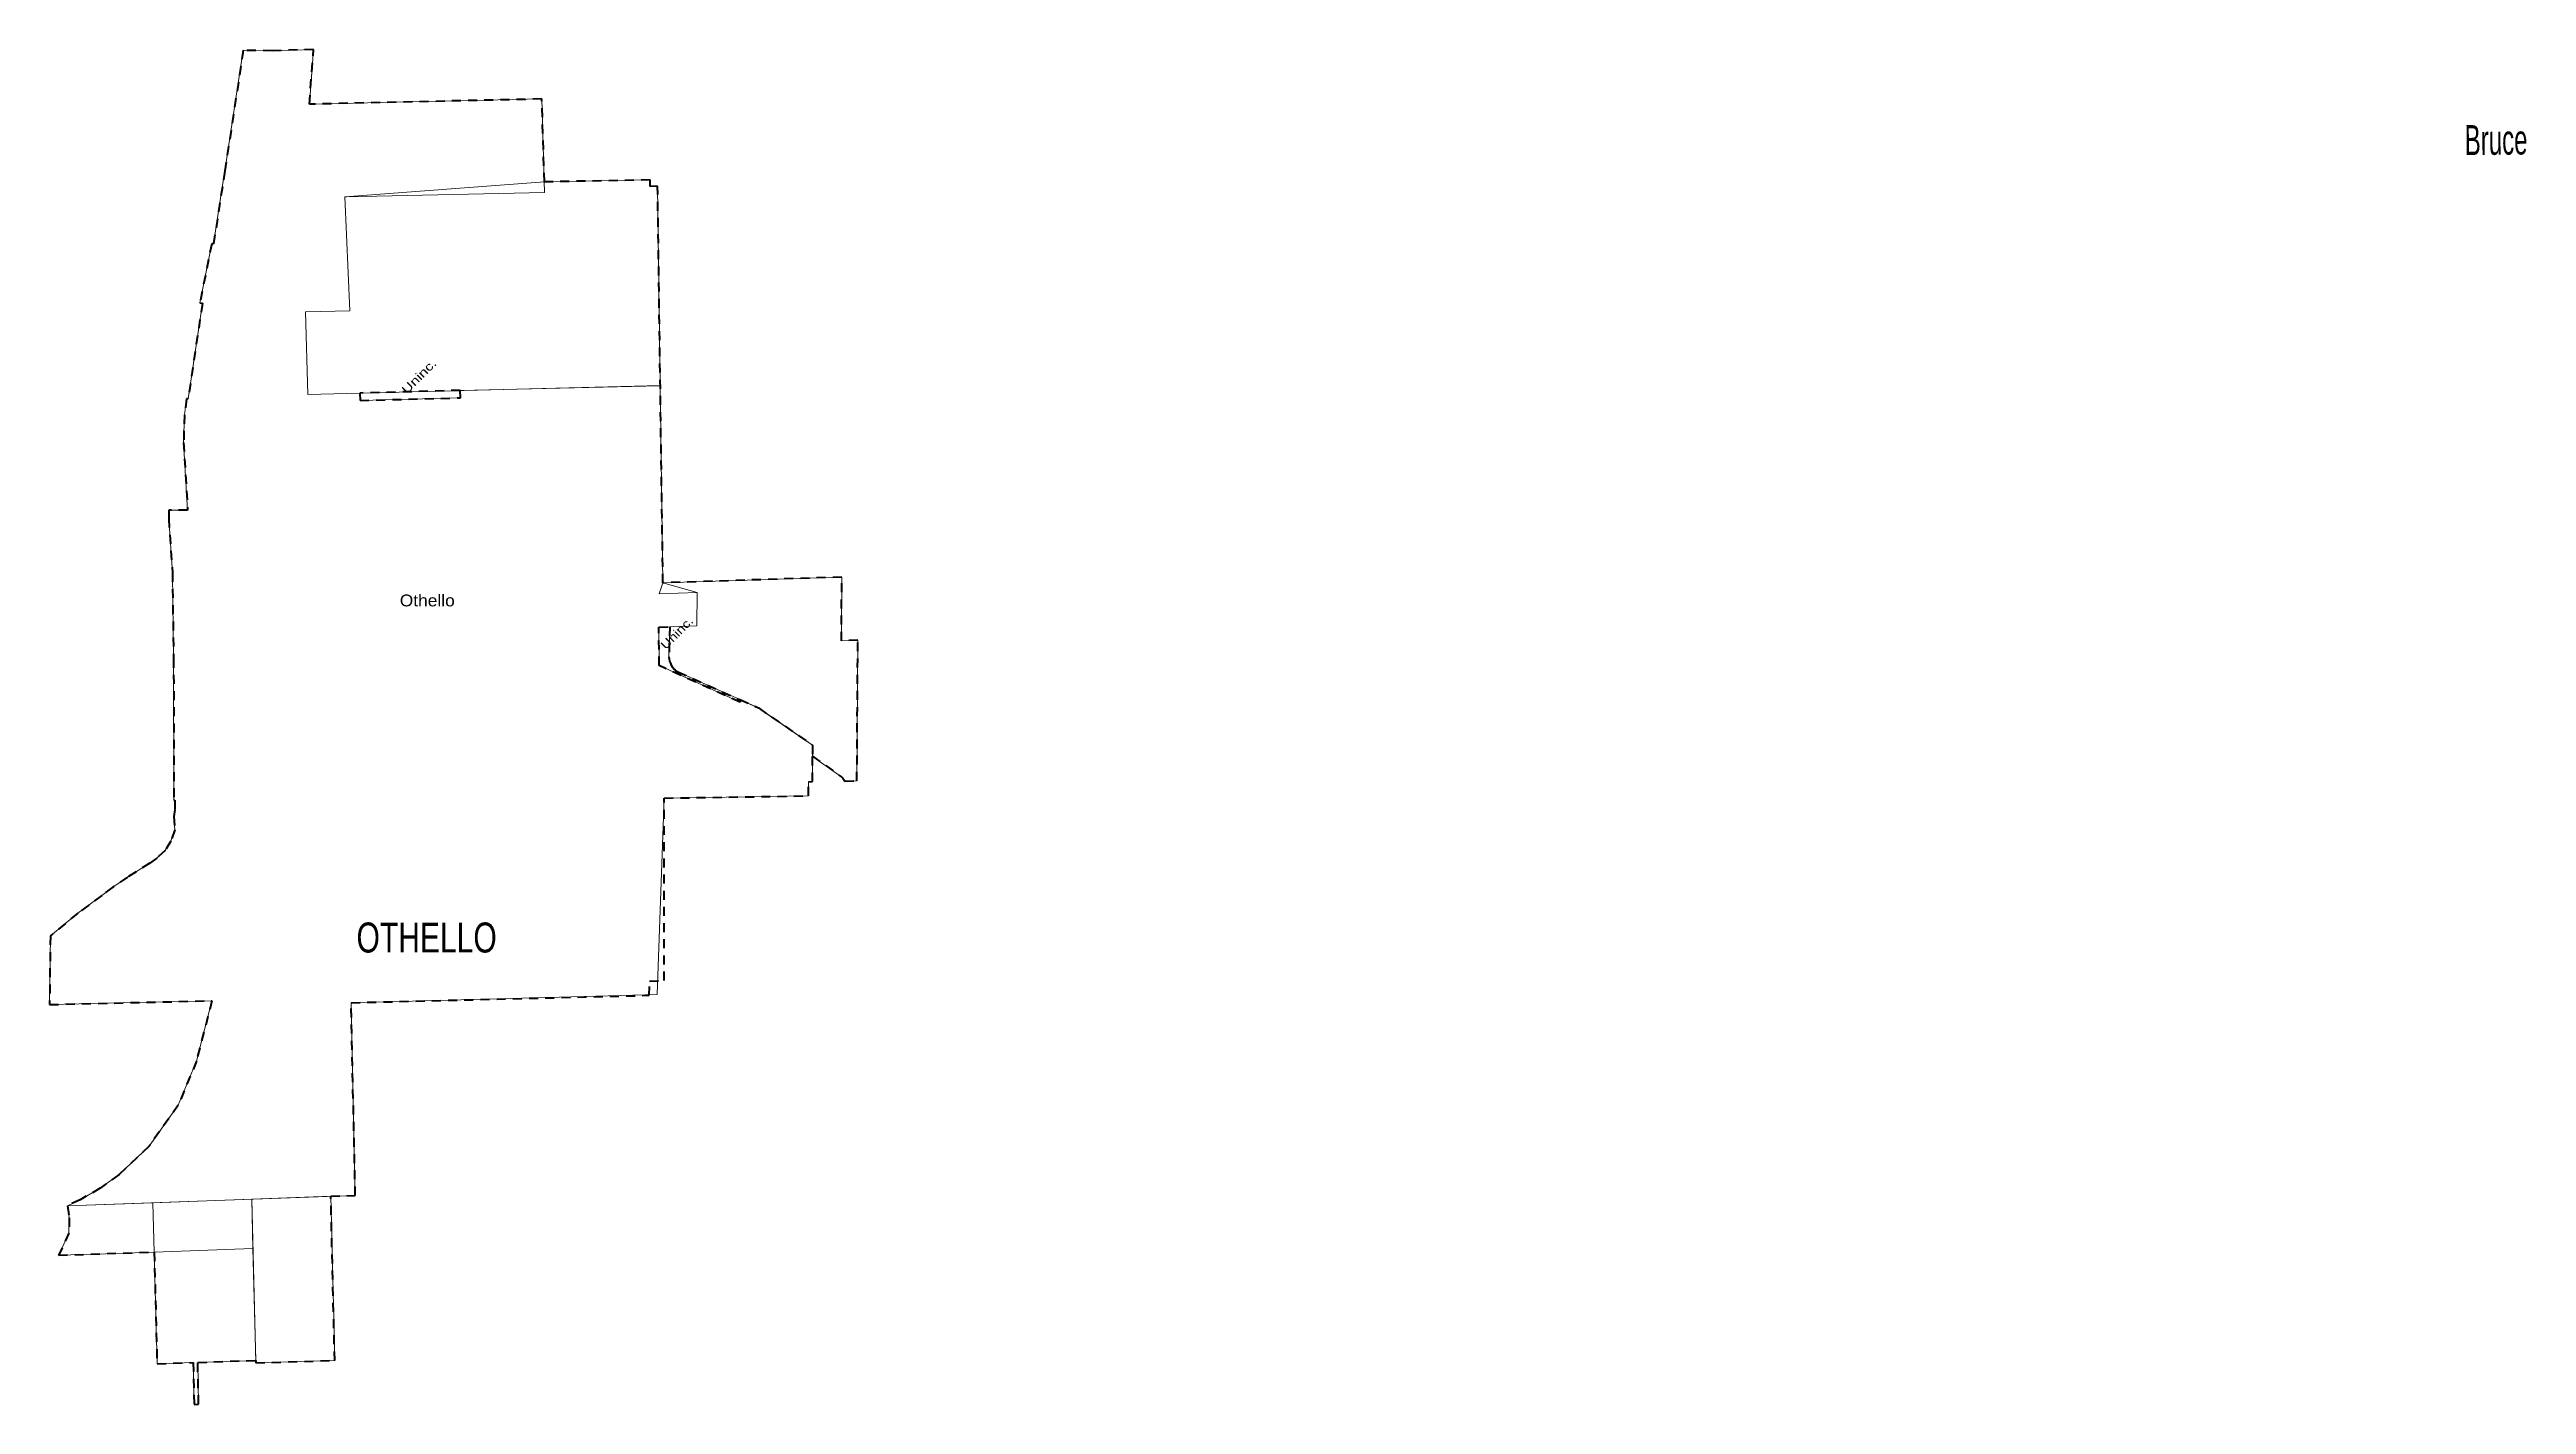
# Model space of a CAD drawing. Header units: feet. Extents: x -903180 to 1023491, y -707744 to 564635.
# Drawn here: x 456025 to 489092, y -253099 to -235013 of the extents above; entities that cross this region are included whole.
import ezdxf

# ---------------------------------------------------------------- set-up
doc = ezdxf.new("R2010")
doc.units = ezdxf.units.FT
doc.header["$LTSCALE"] = 80
doc.linetypes.add('SHORT_DASHED', pattern=[2.7, 1.5, -1.2])
doc.layers.add('13', color=7, linetype='SHORT_DASHED', lineweight=40)
doc.layers.add('58', color=7, linetype='Continuous', lineweight=13)
for name, color, linetype in [('14', 7, 'Continuous'), ('16', 7, 'Continuous'), ('36', 7, 'Continuous')]:
    doc.layers.add(name, color=color, linetype=linetype)

msp = doc.modelspace()

# ---------------------------------------------------------------- texts
at = {"layer": '14', "width": 0.75}
msp.add_text('OTHELLO', height=400, dxfattribs=at).set_placement((460123.28, -247065.81))
at = {"layer": '16', "width": 0.6}
msp.add_text('Bruce', height=400, rotation=0.63, dxfattribs=at).set_placement((488269.54, -236422.58))
at = {"layer": '36'}
for width, p in [(1.35, (460793.48, -239619.86)), (1.25, (464250.99, -243029.55))]:
    msp.add_text('Uninc.', height=113, rotation=45, dxfattribs=dict(at, width=width)).set_placement(p)
at = {"layer": '36', "width": 1.1}
msp.add_text('Othello', height=157.5, dxfattribs=at).set_placement((460700.97, -242445.52))

# ---------------------------------------------------------------- linework, layer by layer
at = {"layer": '13'}
for points in [[(464214.76, -242131.78), (464142.53, -236835.42), (464043.83, -236841.74), (464043.26, -236753.34), (462631.74, -236780.39), (462596.99, -235673.15), (459494.18, -235742.4), (459550.57, -235013.14), (458996.96, -235028.68), (458611.64, -235023.65), (458365.47, -236633.72), (458215.04, -237605.19), (458189.77, -237605.65), (458032.54, -238393.66), (458065.29, -238400.74), (457877.53, -239677.69), (457855.9, -239676.39), (457825.26, -239888.37), (457815.05, -240258.7), (457868.65, -241159.63), (457616.53, -241160.27), (457615.89, -241275.2), (457665.69, -241997.98), (457681.55, -243145.08), (457686.54, -245033.89), (457696.41, -245032.48), (457696.41, -245163.03), (457686.54, -245249.12), (457697.47, -245430.48), (457643.82, -245581.41), (457567.76, -245704.93), (457455.64, -245808.68), (457364.76, -245871.92), (457066.45, -246059.66), (456869.88, -246196.02), (456721.59, -246303.53), (456402.81, -246541.06), (456036.27, -246843.83), (456025.29, -247760.98), (458193.67, -247709.82), (457986.4, -248514.64), (457743.48, -249105.44), (457353.46, -249651.65), (456955.08, -250028.98), (456701.29, -250211.8), (456432.98, -250367.46), (456263.15, -250447.12), (456289.34, -250608.08), (456283.99, -250811.53), (456173.41, -251056.03), (456144.87, -251106.89), (457422.08, -251064.52), (457461.81, -252556.03), (457944.58, -252539.2), (457954.89, -253098.67), (458014.85, -253095.73), (458004.55, -252537.1), (458778.65, -252510.12), (458779.08, -252543.09), (459832.16, -252511.29), (459779.72, -250319.17), (460107.22, -250308.4), (460051.14, -247735.87), (464030.03, -247637.54), (464035.79, -247447.2), (464231.77, -247441.43), (464231.93, -245005.49), (466155.46, -244975.32), (466155.46, -244786.4), (466210.96, -244784.98), (466212.53, -244446.48)], [(466212.53, -244446.48), (466602.32, -244724.09), (466616.31, -244739.34), (466641.75, -244776.84), (466803.8, -244773.85), (466815.4, -242897.53), (466596.36, -242904.01), (466601.61, -242054.49), (464214.76, -242131.78)], [(465242.29, -243690.69), (465489.51, -243801.38), (466212.53, -244297.93), (466212.53, -244446.48)]]:
    msp.add_lwpolyline(points, dxfattribs=at)
for points in [[(460169.68, -239598.16), (460170.06, -239698.13), (461510.62, -239661.88), (461508.64, -239563.03)], [(465242.29, -243690.69), (465243.44, -243724.5), (464163.95, -243236.49), (464158.31, -242721.16), (464304.92, -242719.77), (464294.55, -243119.2), (464297.84, -243151.8), (464303.94, -243179.26), (464313.43, -243205.02), (464324.27, -243229.43), (464339.17, -243251.46), (464346.62, -243263.33), (464364.92, -243284.34), (464383.89, -243300.61), (464415.03, -243320.29), (465226.1, -243683.44)]]:
    msp.add_lwpolyline(points, close=True, dxfattribs=at)
at = {"layer": '58'}
for points in [[(458315.65, -236937.66), (458365.47, -236633.72), (458611.64, -235023.65), (458996.96, -235028.68), (459550.57, -235013.14), (459494.18, -235742.4), (462596.99, -235673.15), (462633.91, -236921.65), (459988.97, -236978.12), (459968.64, -236977.26), (460032.5, -238500.38), (459440.25, -238514.85), (459474.3, -239616.6), (460169.68, -239598.16), (460170.06, -239698.13), (461510.62, -239661.88), (461508.65, -239563.03), (464175.37, -239499.98), (464214.76, -242131.78), (464670.29, -242261.22), (464668.41, -242706.47), (464304.92, -242719.77), (464158.31, -242721.16), (464163.95, -243236.49), (465243.44, -243724.5), (465242.29, -243690.69), (465491.51, -243804.39), (466212.53, -244297.93), (466210.96, -244784.98), (466155.46, -244786.4), (466155.46, -244975.32), (464231.93, -245005.49), (464137.14, -247626.15), (460051.14, -247735.87), (460107.22, -250308.4), (456263.15, -250447.12), (456432.98, -250367.46), (456701.29, -250211.8), (456955.08, -250028.98), (457353.46, -249651.65), (457743.48, -249105.44), (457986.4, -248514.64), (458193.67, -247709.82), (456025.29, -247760.98), (456036.27, -246843.83), (456402.81, -246541.06), (456721.59, -246303.53), (456869.88, -246196.02), (457066.45, -246059.66), (457364.76, -245871.92), (457455.64, -245808.68), (457567.76, -245704.93), (457643.82, -245581.41), (457697.47, -245430.48), (457686.54, -245249.12), (457696.41, -245163.03), (457696.41, -245032.48), (457686.54, -245033.89), (457681.55, -243145.08), (457665.69, -241997.98), (457615.89, -241275.2), (457616.53, -241160.27), (457868.65, -241159.63), (457815.05, -240258.7), (457825.26, -239888.37), (457855.9, -239676.39), (457877.53, -239677.69), (458065.29, -238400.74), (458032.54, -238393.66), (458189.77, -237605.65), (458215.04, -237605.19), (458315.65, -236937.66)], [(464175.37, -239497.84), (460169.68, -239598.16), (459474.3, -239616.6), (459440.25, -238514.85), (460032.5, -238500.38), (459968.64, -236977.26), (462631.74, -236780.39), (464043.26, -236753.34), (464043.83, -236841.74), (464142.53, -236835.42)], [(464668.41, -242706.47), (464670.29, -242261.22), (464164.12, -242277.09), (464214.76, -242131.78), (466601.61, -242054.49), (466596.36, -242904.01), (466815.4, -242897.53), (466803.8, -244773.85), (466641.75, -244776.84), (466616.31, -244739.34), (466602.32, -244724.09), (466210.86, -244450.37), (466212.53, -244297.93), (465489.51, -243801.38), (464415.03, -243320.29), (464415.03, -243320.29), (464346.62, -243263.33), (464324.27, -243229.43), (464303.94, -243179.26), (464294.55, -243119.2), (464304.92, -242719.77), (464304.92, -242719.77)], [(456144.87, -251106.89), (456173.41, -251056.03), (456283.99, -250811.53), (456289.34, -250608.08), (456263.15, -250447.12), (457406.16, -250405.87), (457422.08, -251064.52), (456642.35, -251093.25)], [(458739.91, -251015.4), (457422.08, -251064.52), (457406.16, -250405.87), (458724.5, -250357.96)], [(459832.16, -252511.29), (458779.08, -252543.09), (458725.43, -250358.38), (459779.72, -250319.17)], [(457422.08, -251064.52), (458739.91, -251015.4), (458778.65, -252510.12), (458004.55, -252537.1), (458014.85, -253095.73), (458014.85, -253095.73), (457954.89, -253098.67), (457944.58, -252539.2), (457461.81, -252556.03)]]:
    msp.add_lwpolyline(points, close=True, dxfattribs=at)

msp.set_redraw_order([(e.dxf.handle, doc.entitydb.next_handle()) for e in msp.query("TEXT MTEXT ATTDEF DIMENSION ARC_DIMENSION")])  # texts and dimensions are drawn at this point

doc.saveas('drawing.dxf')
